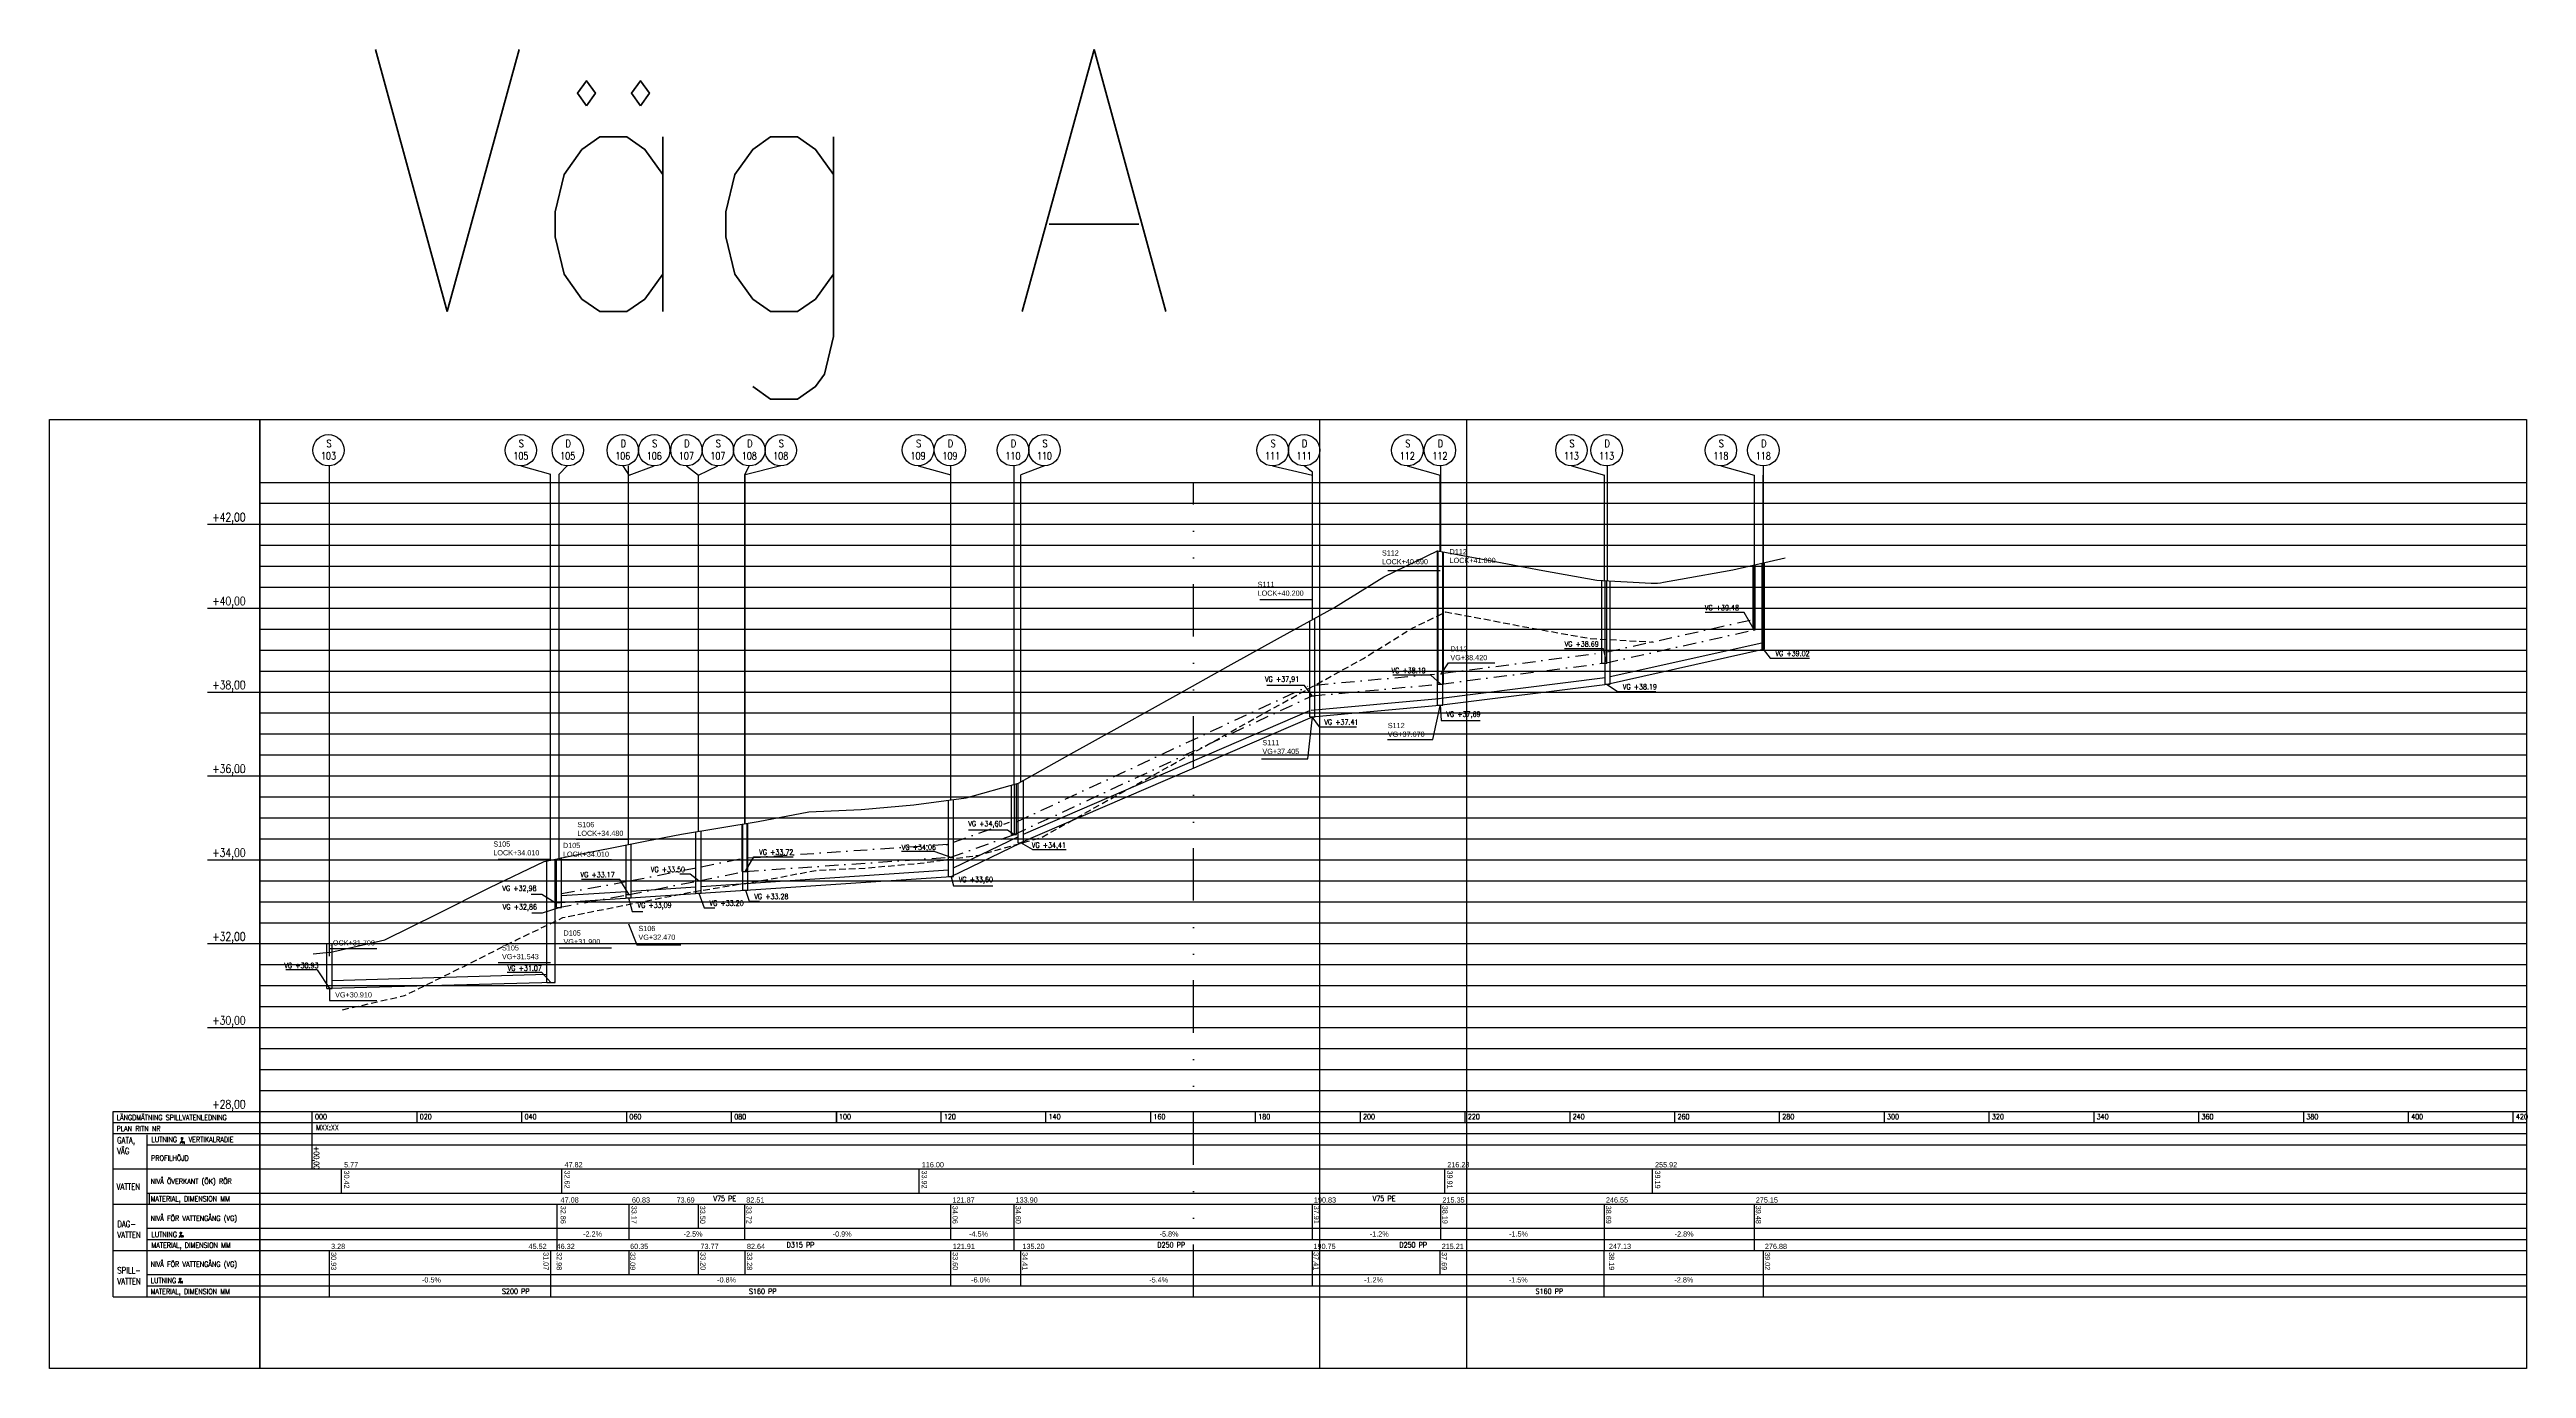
# Model space of a CAD drawing. Header units: metres. Extents: x 139929 to 143267, y 6401995 to 6404511.
# Drawn here: x 140944.1 to 141416.7, y 6404259.3 to 6404510.9 of the extents above; entities that cross this region are included whole.
import ezdxf
from ezdxf.enums import TextEntityAlignment as Align

# ---------------------------------------------------------------- set-up
doc = ezdxf.new("R2010")
doc.units = ezdxf.units.M
for name, pattern in [('CENTERX2', [4, 2.5, -0.5, 0.5, -0.5]), ('DASHDOT', [1, 0.5, -0.25, 0, -0.25]), ('DIVIDEX2', [2.5, 1, -0.5, 0, -0.5, 0, -0.5]), ('HIDDEN2', [0.1875, 0.125, -0.0625])]:
    doc.linetypes.add(name, pattern=pattern)
for name, color, linetype in [('M-BRUNNAR', 3, 'Continuous'), ('M-KONNEKTIONSLINJE', 6, 'DIVIDEX2'), ('M-PROFILBLANKETT', 1, 'Continuous'), ('M-PROFILLINJE', 7, 'CENTERX2'), ('M-VA-D', 80, 'DASHDOT'), ('M-VA-INMÄTT', 7, 'Continuous'), ('M-VA-S', 20, 'Continuous'), ('M-VA-TEXT', 1, 'Continuous'), ('M-VA-V', 140, 'HIDDEN2')]:
    doc.layers.add(name, color=color, linetype=linetype)
doc.layers.add('M-RUTA-400', color=7, linetype='Continuous', plot=False)
doc.styles.add('M-modell-va$0$SIMPLEX8', font='simplex.shx', dxfattribs={"width": 0.8})
doc.styles.add('SIMPLEX8', font='simplex.shx', dxfattribs={"width": 0.8})
doc.dimstyles.new('M-400', dxfattribs={"dimtxt": 1, "dimasz": 0.6, "dimexe": 0.4, "dimexo": 0.4, "dimgap": 0.4, "dimtad": 1, "dimzin": 0, "dimdsep": 46, "dimtxsty": 'SIMPLEX8', "dimblk1": 'OBLIQUE', "dimblk2": 'OBLIQUE', "dimsah": 1, "dimcen": 1, "dimclrd": 256, "dimclre": 256, "dimclrt": 256, "dimadec": 0, "dimazin": 0, "dimtfac": 1, "dimtofl": 0, "dimtmove": 0, "dimatfit": 3, "dimldrblk": 'NONE', "dimfxl": 1, "dimtolj": 1, "dimtzin": 0, "dimarcsym": 0})

# ---------------------------------------------------------------- blocks, each defined once
blk = doc.blocks.new('M-modell-va$0$VA Littera')
blk.add_circle((0, 0), 1.5)
at = {"style": 'M-modell-va$0$SIMPLEX8', "width": 0.8}
for tag, p in [('D/S', (0.05, 0.29)), ('NR', (0, -0.89))]:
    blk.add_attdef(tag, text='', height=0.7, dxfattribs=at).set_placement(p, align=Align.CENTER)
at = {"style": 'M-modell-va$0$SIMPLEX8', "width": 0.8, "flags": 1}
for tag, p in [('LOCKNIVÅ', (1.78, 0.25)), ('VG-NIVÅ', (1.79, -0.67))]:
    blk.add_attdef(tag, p, '', height=0.5, dxfattribs=at)
blk = doc.blocks.new('_None')
blk = doc.blocks.new('_OBLIQUE')
at = {"color": 0, "linetype": 'ByBlock'}
blk.add_line((-0.5, -0.5), (0.5, 0.5), dxfattribs=at)

msp = doc.modelspace()

# ---------------------------------------------------------------- linework, layer by layer
at = {"layer": 'M-BRUNNAR'}
for p, q in [((141208.927, 6404385.805), (141208.927, 6404415.294)), ((141209.06, 6404389.84), (141209.06, 6404415.25)), ((141209.927, 6404385.84), (141209.927, 6404415.091)), ((141210.06, 6404389.84), (141210.06, 6404415.066)), ((141240.249, 6404393.84), (141240.249, 6404409.628)), ((141240.877, 6404389.84), (141240.877, 6404409.593)), ((141241.249, 6404393.84), (141241.249, 6404409.572)), ((141241.877, 6404389.84), (141241.877, 6404409.537)), ((141269.147, 6404400.16), (141269.147, 6404412.505)), ((141269.547, 6404400.16), (141269.547, 6404412.597)), ((141270.879, 6404396.48), (141270.879, 6404412.906)), ((141271.279, 6404396.48), (141271.279, 6404412.999)), ((141184.527, 6404383.6), (141184.527, 6404401.873)), ((141185.527, 6404383.6), (141185.527, 6404402.424)), ((141269.147, 6404400.16), (141269.547, 6404400.16)), ((141270.879, 6404396.48), (141271.279, 6404396.48)), ((141240.249, 6404393.84), (141241.249, 6404393.84)), ((141184.527, 6404387.6), (141185.527, 6404387.6)), ((141208.927, 6404385.84), (141209.927, 6404385.84)), ((141209.05, 6404389.84), (141210.05, 6404389.84)), ((141240.877, 6404389.84), (141241.877, 6404389.84)), ((141184.527, 6404383.6), (141185.527, 6404383.6)), ((141129.9, 6404359.562), (141129.9, 6404371.492)), ((141115.564, 6404353.144), (141115.564, 6404367.699)), ((141116.564, 6404353.144), (141116.564, 6404367.835)), ((141127.599, 6404361.122), (141127.599, 6404370.582)), ((141128.599, 6404361.122), (141128.599, 6404370.862)), ((141128.9, 6404359.562), (141128.9, 6404370.946)), ((141068.37, 6404355.13), (141068.37, 6404361.809)), ((141068.391, 6404349.934), (141068.391, 6404361.813)), ((141076.207, 6404354.107), (141076.207, 6404363.096)), ((141076.324, 6404350.526), (141076.324, 6404363.115)), ((141077.207, 6404354.107), (141077.207, 6404363.26)), ((141077.324, 6404350.526), (141077.324, 6404363.28)), ((141054.078, 6404349.045), (141054.078, 6404359.135)), ((141055.047, 6404349.045), (141055.047, 6404359.327)), ((141067.37, 6404355.13), (141067.37, 6404361.645)), ((141067.391, 6404349.934), (141067.391, 6404361.649)), ((141127.599, 6404361.122), (141128.599, 6404361.122)), ((141128.9, 6404359.562), (141129.9, 6404359.562)), ((141038.941, 6404332.868), (141038.917, 6404355.895)), ((141040.54, 6404332.88), (141040.516, 6404356.398)), ((141040.777, 6404347.218), (141040.777, 6404356.474)), ((141041.777, 6404347.218), (141041.777, 6404356.753)), ((141076.207, 6404354.107), (141077.207, 6404354.107)), ((141115.564, 6404356.809), (141116.564, 6404356.809)), ((141115.564, 6404353.144), (141116.564, 6404353.144)), ((141054.078, 6404349.699), (141055.078, 6404349.699)), ((141054.078, 6404349.045), (141055.047, 6404349.045)), ((141067.391, 6404352.279), (141068.391, 6404352.279)), ((141067.391, 6404349.934), (141068.391, 6404349.934)), ((141076.324, 6404350.526), (141077.324, 6404350.526)), ((141040.777, 6404347.218), (141041.777, 6404347.218)), ((140996.977, 6404331.76), (140996.978, 6404340.32)), ((140997.977, 6404331.76), (140997.978, 6404340.32)), ((140996.977, 6404331.76), (140997.977, 6404331.76)), ((141038.941, 6404332.88), (141040.54, 6404332.88))]:
    msp.add_line(p, q, dxfattribs=at)
at = {"layer": 'M-KONNEKTIONSLINJE', "ltscale": 10}
msp.add_line((141162.36, 6404272.92), (141162.36, 6404428.32), dxfattribs=at)
at = {"layer": 'M-PROFILBLANKETT', "color": 3}
for p, q in [((140984.198, 6404308.32), (140984.198, 6404428.32)), ((140984.198, 6404428.32), (141416.707, 6404428.32)), ((140984.198, 6404272.92), (140984.198, 6404308.32)), ((140956.198, 6404304.07), (141416.707, 6404304.07)), ((140968.988, 6404302.194), (140969.553, 6404303.184)), ((140956.198, 6404297.345), (141416.707, 6404297.345)), ((140956.198, 6404290.62), (141416.707, 6404290.62)), ((140956.198, 6404281.77), (141416.707, 6404281.77)), ((140968.78, 6404284.274), (140969.345, 6404285.264)), ((140969.068, 6404285.27), (140969.16, 6404285.204)), ((140969.16, 6404285.204), (140969.252, 6404285.209)), ((140969.252, 6404285.209), (140969.345, 6404285.264)), ((140968.643, 6404275.52), (140969.208, 6404276.509)), ((140968.931, 6404276.515), (140969.023, 6404276.45)), ((140969.023, 6404276.45), (140969.115, 6404276.455)), ((140969.115, 6404276.455), (140969.208, 6404276.509))]:
    msp.add_line(p, q, dxfattribs=at)
at = {"layer": 'M-PROFILBLANKETT', "color": 13}
for p, q in [((140984.198, 6404424.32), (141416.707, 6404424.32)), ((140974.198, 6404420.32), (141416.707, 6404420.32)), ((140984.198, 6404416.32), (141416.707, 6404416.32)), ((140984.198, 6404412.32), (141416.707, 6404412.32)), ((140974.198, 6404404.32), (141416.707, 6404404.32)), ((140984.198, 6404408.32), (141416.707, 6404408.32)), ((140984.198, 6404400.32), (141416.707, 6404400.32)), ((140984.198, 6404396.32), (141416.707, 6404396.32)), ((140984.198, 6404392.32), (141416.707, 6404392.32)), ((140974.198, 6404388.32), (141416.707, 6404388.32)), ((140984.198, 6404384.32), (141416.707, 6404384.32)), ((140984.198, 6404380.32), (141416.707, 6404380.32)), ((140984.198, 6404376.32), (141416.707, 6404376.32)), ((140974.198, 6404372.32), (141416.707, 6404372.32)), ((140984.198, 6404368.32), (141416.707, 6404368.32)), ((140984.198, 6404364.32), (141416.707, 6404364.32)), ((140984.198, 6404360.32), (141416.707, 6404360.32)), ((140974.198, 6404356.32), (141416.707, 6404356.32)), ((140984.198, 6404352.32), (141416.707, 6404352.32)), ((140984.198, 6404348.32), (141416.707, 6404348.32)), ((140984.198, 6404344.32), (141416.707, 6404344.32)), ((140974.198, 6404340.32), (141416.707, 6404340.32)), ((140984.198, 6404336.32), (141416.707, 6404336.32)), ((140984.198, 6404332.32), (141416.707, 6404332.32)), ((140974.198, 6404324.32), (141416.707, 6404324.32)), ((140984.198, 6404328.32), (141416.707, 6404328.32)), ((140984.198, 6404320.32), (141416.707, 6404320.32)), ((140984.198, 6404316.32), (141416.707, 6404316.32)), ((140984.198, 6404312.32), (141416.707, 6404312.32))]:
    msp.add_line(p, q, dxfattribs=at)
at = {"layer": 'M-PROFILBLANKETT'}
for p, q in [((141128.099, 6404370.722), (141128.099, 6404361.122)), ((141054.62, 6404290.62), (141054.62, 6404283.895))]:
    msp.add_line(p, q, dxfattribs=at)
at = {"layer": 'M-PROFILBLANKETT', "color": 1}
for p, q in [((141113.008, 6404357.9), (141106.635, 6404357.9)), ((141113.008, 6404357.9), (141116.064, 6404356.809)), ((141131.605, 6404358.308), (141129.402, 6404359.562)), ((141131.605, 6404358.308), (141138.017, 6404358.308)), ((140995.103, 6404335.34), (140989.119, 6404335.34)), ((140995.103, 6404335.34), (140997.477, 6404331.76)), ((141037.98, 6404334.832), (141031.384, 6404334.832)), ((141037.98, 6404334.832), (141039.74, 6404332.88)), ((140956.198, 6404306.195), (141416.707, 6404306.195)), ((140994.198, 6404306.195), (140994.198, 6404308.32)), ((140994.198, 6404304.07), (140994.198, 6404306.195)), ((141014.198, 6404306.275), (141014.198, 6404308.32)), ((141034.198, 6404306.275), (141034.198, 6404308.32)), ((141054.198, 6404306.275), (141054.198, 6404308.32)), ((141074.198, 6404306.275), (141074.198, 6404308.32)), ((141094.198, 6404308.32), (141094.198, 6404306.32)), ((141094.198, 6404306.275), (141094.198, 6404308.32)), ((141114.198, 6404306.275), (141114.198, 6404308.32)), ((141134.198, 6404306.275), (141134.198, 6404308.32)), ((141154.198, 6404306.275), (141154.198, 6404308.32)), ((141174.198, 6404306.275), (141174.198, 6404308.32)), ((141194.198, 6404306.275), (141194.198, 6404308.32)), ((141214.198, 6404306.275), (141214.198, 6404308.32)), ((141234.198, 6404306.275), (141234.198, 6404308.32)), ((141254.198, 6404306.275), (141254.198, 6404308.32)), ((141274.198, 6404306.275), (141274.198, 6404308.32)), ((141294.198, 6404306.275), (141294.198, 6404308.32)), ((141314.198, 6404306.275), (141314.198, 6404308.32)), ((141334.198, 6404306.275), (141334.198, 6404308.32)), ((141354.198, 6404306.275), (141354.198, 6404308.32)), ((141374.198, 6404306.275), (141374.198, 6404308.32)), ((141394.198, 6404306.275), (141394.198, 6404308.32)), ((141414.198, 6404306.275), (141414.198, 6404308.32)), ((140962.698, 6404301.945), (141416.707, 6404301.945)), ((140994.198, 6404301.945), (140994.198, 6404304.07)), ((140994.198, 6404297.345), (140994.198, 6404301.945)), ((140999.779, 6404292.707), (140999.779, 6404297.307)), ((141041.838, 6404292.707), (141041.838, 6404297.307)), ((141110.012, 6404292.707), (141110.012, 6404297.307)), ((141210.293, 6404292.707), (141210.293, 6404297.307)), ((141249.932, 6404292.707), (141249.932, 6404297.307)), ((140962.698, 6404292.745), (141416.707, 6404292.745)), ((140963.114, 6404290.62), (140963.114, 6404292.745)), ((141040.939, 6404286.02), (141040.939, 6404290.62)), ((141067.87, 6404286.02), (141067.87, 6404290.62)), ((141076.707, 6404283.895), (141076.707, 6404290.62)), ((141116.064, 6404286.02), (141116.064, 6404290.62)), ((141128.099, 6404283.895), (141128.099, 6404290.62)), ((141185.027, 6404283.895), (141185.027, 6404290.62)), ((141209.56, 6404283.895), (141209.56, 6404290.62)), ((141240.749, 6404286.02), (141240.749, 6404290.62)), ((141269.347, 6404290.62), (141269.347, 6404281.77)), ((140962.698, 6404286.02), (141416.707, 6404286.02)), ((140962.698, 6404283.895), (141416.707, 6404283.895)), ((140997.478, 6404272.92), (140997.478, 6404281.77)), ((141039.716, 6404277.17), (141039.716, 6404281.77)), ((141040.939, 6404281.77), (141040.939, 6404286.02)), ((141054.643, 6404277.17), (141054.643, 6404281.77)), ((141067.891, 6404277.17), (141067.891, 6404281.77)), ((141076.824, 6404277.17), (141076.824, 6404281.77)), ((141116.064, 6404283.895), (141116.064, 6404286.02)), ((141116.064, 6404277.17), (141116.064, 6404281.77)), ((141128.099, 6404281.77), (141128.099, 6404283.895)), ((141129.4, 6404275.045), (141129.4, 6404281.77)), ((141185.027, 6404275.045), (141185.027, 6404281.77)), ((141209.427, 6404277.17), (141209.427, 6404281.77)), ((141240.701, 6404277.17), (141240.701, 6404281.77)), ((141240.749, 6404283.895), (141240.749, 6404286.02)), ((141240.749, 6404281.77), (141240.749, 6404283.895)), ((141271.079, 6404281.77), (141271.079, 6404272.92)), ((140962.698, 6404277.17), (141416.707, 6404277.17)), ((141039.716, 6404272.92), (141039.716, 6404277.17)), ((141116.064, 6404275.045), (141116.064, 6404277.17)), ((141240.701, 6404275.045), (141240.701, 6404277.17)), ((140962.698, 6404275.045), (141416.707, 6404275.045)), ((141240.701, 6404272.92), (141240.701, 6404275.045))]:
    msp.add_line(p, q, dxfattribs=at)
at = {"layer": 'M-PROFILBLANKETT', "color": 7}
for p, q in [((140956.198, 6404272.92), (140956.198, 6404308.32)), ((140956.198, 6404308.32), (141416.707, 6404308.32)), ((140956.198, 6404272.92), (141416.707, 6404272.92))]:
    msp.add_line(p, q, dxfattribs=at)
at = {"layer": 'M-PROFILBLANKETT', "color": 4}
msp.add_line((140974.198, 6404308.32), (141416.707, 6404308.32), dxfattribs=at)
at = {"layer": 'M-PROFILBLANKETT', "color": 1, "linetype": 'Continuous', "ltscale": 10}
for p, q in [((140962.698, 6404296.743), (140962.698, 6404303.845)), ((140962.698, 6404272.92), (140962.698, 6404296.743))]:
    msp.add_line(p, q, dxfattribs=at)
at = {"layer": 'M-PROFILBLANKETT', "color": 3, "linetype": 'Continuous'}
for p, q in [((140969.276, 6404303.315), (140969.368, 6404303.249)), ((140969.368, 6404303.249), (140969.459, 6404303.255)), ((140969.459, 6404303.255), (140969.553, 6404303.309))]:
    msp.add_line(p, q, dxfattribs=at)
at = {"layer": 'M-PROFILLINJE', "color": 3, "linetype": 'Continuous'}
for p, q in [((141265.249, 6404411.6), (141275.249, 6404413.92)), ((141255.249, 6404409.84), (141265.249, 6404411.6)), ((140997.477, 6404338.637), (140994.358, 6404338.309))]:
    msp.add_line(p, q, dxfattribs=at)
at = {"layer": 'M-PROFILLINJE', "color": 3, "linetype": 'Continuous', "flags": 128}
msp.add_lwpolyline([(140997.477, 6404338.637), (141008.038, 6404341.04), (141018.087, 6404346), (141028.087, 6404351.04), (141038.439, 6404356), (141045.172, 6404357.36), (141051.992, 6404358.72), (141058.034, 6404359.92), (141064.658, 6404361.2), (141079.276, 6404363.6), (141088.95, 6404365.44), (141098.95, 6404365.92), (141108.95, 6404366.8), (141118.951, 6404368.16), (141128.95, 6404370.96), (141138.951, 6404376.56), (141148.95, 6404382.08), (141158.95, 6404387.68), (141168.95, 6404393.28), (141178.95, 6404398.8), (141189.112, 6404404.4), (141198.653, 6404410.32), (141208.897, 6404415.28), (141218.896, 6404413.44), (141228.976, 6404411.52), (141239.325, 6404409.68), (141249.67, 6404409.1, 0.0595602), (141252.04, 6404409.25), (141255.249, 6404409.84)], format="xyb", dxfattribs=at)
at = {"layer": 'M-RUTA-400'}
for points in [[(140944.052, 6404440.336), (140984.198, 6404440.336), (140984.198, 6404259.279), (140944.052, 6404259.279)], [(140984.198, 6404440.336), (141214.452, 6404440.336), (141214.452, 6404259.279), (140984.198, 6404259.279)], [(141186.452, 6404440.336), (141416.707, 6404440.336), (141416.707, 6404259.279), (141186.452, 6404259.279)]]:
    msp.add_lwpolyline(points, close=True, dxfattribs=at)
at = {"layer": 'M-VA-D', "ltscale": 5}
for p, q in [((141240.877, 6404393.84), (141269.347, 6404400.16)), ((141241.249, 6404395.971), (141269.147, 6404402.164)), ((141209.927, 6404391.905), (141240.249, 6404395.803)), ((141185.527, 6404389.656), (141209.06, 6404391.804)), ((141209.55, 6404389.84), (141240.667, 6404393.84)), ((141128.099, 6404361.122), (141185.003, 6404387.6)), ((141128.599, 6404363.56), (141184.159, 6404389.413)), ((141185.003, 6404387.6), (141209.55, 6404389.84)), ((141116.564, 6404359.665), (141127.248, 6404363.494)), ((141077.207, 6404356.66), (141115.564, 6404359.3)), ((141115.213, 6404359.181), (141115.564, 6404359.306)), ((141116.064, 6404356.809), (141128.099, 6404361.122)), ((141054.568, 6404349.68), (141067.957, 6404352.32)), ((141055.047, 6404352.343), (141067.469, 6404354.793)), ((141067.957, 6404352.32), (141076.731, 6404354.08)), ((141068.37, 6404354.973), (141076.235, 6404356.551)), ((141076.824, 6404354.107), (141116.064, 6404356.809)), ((141041.124, 6404347.2), (141054.502, 6404349.68)), ((141041.777, 6404349.884), (141054.043, 6404352.158))]:
    msp.add_line(p, q, dxfattribs=at)
at = {"layer": 'M-VA-INMÄTT'}
for p, q in [((141209.427, 6404411.44), (141199.427, 6404411.44)), ((141209.56, 6404412.32), (141219.56, 6404412.32)), ((141185.027, 6404405.92), (141175.027, 6404405.92)), ((141054.547, 6404360.16), (141044.555, 6404360.16)), ((141039.657, 6404356.4), (141029.657, 6404356.4)), ((141041.277, 6404356.4), (141051.277, 6404356.4)), ((141039.657, 6404336.664), (141029.657, 6404336.664))]:
    msp.add_line(p, q, dxfattribs=at)
at = {"layer": 'M-VA-INMÄTT', "flags": 128}
for points in [[(141209.56, 6404391.68), (141210.995, 6404393.888), (141219.858, 6404393.888)], [(141199.398, 6404379.266), (141207.994, 6404379.266), (141209.427, 6404385.68)], [(141175.334, 6404375.56), (141184.145, 6404375.56), (141185.027, 6404383.6)], [(141054.547, 6404344.08), (141056.138, 6404340.064), (141064.517, 6404340.064)], [(140997.477, 6404337.92), (140997.477, 6404339.423), (141006.477, 6404339.423)], [(141041.277, 6404339.52), (141051.277, 6404339.52)], [(140997.477, 6404331.6), (140997.477, 6404329.466), (141006.477, 6404329.466)]]:
    msp.add_lwpolyline(points, dxfattribs=at)
at = {"layer": 'M-VA-S'}
for p, q in [((141241.315, 6404389.84), (141271.079, 6404396.48)), ((141241.877, 6404391.277), (141270.8, 6404397.729)), ((141209.093, 6404387.11), (141240.877, 6404391.074)), ((141184.826, 6404384.875), (141209.194, 6404387.115)), ((141184.943, 6404383.6), (141209.311, 6404385.84)), ((141209.251, 6404385.84), (141241.324, 6404389.84)), ((141129.402, 6404359.6), (141185.027, 6404383.6)), ((141129.9, 6404361.209), (141184.519, 6404384.775)), ((141116.077, 6404353.134), (141129.402, 6404359.562)), ((141116.564, 6404354.79), (141128.846, 6404360.715)), ((141128.895, 6404360.775), (141128.9, 6404360.777)), ((141040.516, 6404348.113), (141116.077, 6404353.134)), ((141068.391, 6404351.248), (141115.564, 6404354.383)), ((141115.521, 6404354.287), (141115.564, 6404354.308)), ((141041.777, 6404349.479), (141054.078, 6404350.297)), ((141055.047, 6404350.361), (141067.391, 6404351.182)), ((141038.941, 6404334.416), (140997.977, 6404333.244)), ((141040.35, 6404332.88), (140997.477, 6404331.76))]:
    msp.add_line(p, q, dxfattribs=at)
at = {"layer": 'M-VA-S', "flags": 128}
msp.add_lwpolyline([(141040.35, 6404332.88), (140997.477, 6404331.76)], dxfattribs=at)
at = {"layer": 'M-VA-TEXT'}
for p, q in [((140997.477, 6404338.637), (140997.477, 6404431.463)), ((141033.988, 6404431.45), (141039.657, 6404429.875)), ((141039.657, 6404356.135), (141039.657, 6404429.875)), ((141041.277, 6404429.869), (141042.85, 6404431.452)), ((141041.277, 6404356.616), (141041.277, 6404429.869)), ((141053.44, 6404431.45), (141054.612, 6404429.706)), ((141054.547, 6404359.228), (141054.547, 6404431.463)), ((141054.643, 6404429.706), (141059.44, 6404431.448)), ((141065.582, 6404431.457), (141067.87, 6404429.706)), ((141067.87, 6404361.727), (141067.87, 6404429.706)), ((141067.891, 6404429.706), (141071.582, 6404431.457)), ((141067.891, 6404364.371), (141067.891, 6404429.706)), ((141076.707, 6404429.779), (141077.582, 6404431.457)), ((141076.707, 6404363.178), (141076.707, 6404429.779)), ((141083.582, 6404431.457), (141076.824, 6404429.779)), ((141076.824, 6404363.197), (141076.824, 6404429.779)), ((141109.785, 6404431.475), (141116.064, 6404429.73)), ((141116.064, 6404367.767), (141116.064, 6404431.481)), ((141128.099, 6404370.722), (141128.099, 6404431.457)), ((141133.904, 6404431.475), (141129.4, 6404429.73)), ((141129.4, 6404371.212), (141129.4, 6404429.73)), ((141177.452, 6404431.45), (141185.027, 6404429.706)), ((141185.027, 6404430.275), (141183.452, 6404431.45)), ((141185.027, 6404402.149), (141185.027, 6404430.275)), ((141203.148, 6404431.45), (141209.427, 6404429.706)), ((141209.427, 6404415.183), (141209.427, 6404429.706)), ((141209.56, 6404415.158), (141209.56, 6404431.457)), ((141234.47, 6404431.45), (141240.749, 6404429.706)), ((141240.749, 6404409.6), (141240.749, 6404429.706)), ((141241.377, 6404409.565), (141241.377, 6404431.457)), ((141262.982, 6404431.45), (141269.347, 6404429.682)), ((141269.347, 6404429.682), (141269.347, 6404400.16)), ((141271.079, 6404409.6), (141271.079, 6404429.706)), ((141271.086, 6404396.48), (141271.086, 6404431.45))]:
    msp.add_line(p, q, dxfattribs=at)
at = {"layer": 'M-VA-V', "ltscale": 10, "flags": 128}
msp.add_lwpolyline([(140999.963, 6404327.716), (141011.81, 6404330.412), (141023.086, 6404335.977), (141033.028, 6404340.988), (141042.022, 6404345.298), (141047.376, 6404346.379), (141054.182, 6404347.736), (141060.187, 6404348.929), (141066.628, 6404350.174), (141081.23, 6404352.571), (141090.272, 6404354.291), (141099.71, 6404354.744), (141110.197, 6404355.667), (141121.226, 6404357.166), (141133.257, 6404360.535), (141144.393, 6404366.771), (141154.393, 6404372.291), (141164.422, 6404377.908), (141174.393, 6404383.491), (141184.362, 6404388.995), (141194.771, 6404394.731), (141204.061, 6404400.495), (141210.477, 6404403.601), (141216.835, 6404402.431), (141226.948, 6404400.505), (141238.027, 6404398.535), (141250.116, 6404397.858)], dxfattribs=at)

# ---------------------------------------------------------------- block references
at = {"layer": 'M-VA-TEXT', "xscale": 2, "yscale": 2}
for p, values in [((140997.282, 6404434.457), {'D/S': 'S', 'NR': '103'}), ((141033.988, 6404434.45), {'D/S': 'S', 'NR': '105'}), ((141042.939, 6404434.45), {'D/S': 'D', 'NR': '105'}), ((141053.44, 6404434.45), {'D/S': 'D', 'NR': '106'}), ((141059.44, 6404434.448), {'D/S': 'S', 'NR': '106'}), ((141065.582, 6404434.457), {'D/S': 'D', 'NR': '107'}), ((141071.582, 6404434.457), {'D/S': 'S', 'NR': '107'}), ((141077.582, 6404434.457), {'D/S': 'D', 'NR': '108'}), ((141083.582, 6404434.457), {'D/S': 'S', 'NR': '108'}), ((141109.785, 6404434.475), {'D/S': 'S', 'NR': '109'}), ((141115.868, 6404434.475), {'D/S': 'D', 'NR': '109'}), ((141127.903, 6404434.45), {'D/S': 'D', 'NR': '110'}), ((141133.904, 6404434.475), {'D/S': 'S', 'NR': '110'}), ((141177.452, 6404434.45), {'D/S': 'S', 'NR': '111'}), ((141183.452, 6404434.45), {'D/S': 'D', 'NR': '111'}), ((141203.148, 6404434.45), {'D/S': 'S', 'NR': '112'}), ((141209.364, 6404434.45), {'D/S': 'D', 'NR': '112'}), ((141234.47, 6404434.45), {'D/S': 'S', 'NR': '113'}), ((141241.182, 6404434.45), {'D/S': 'D', 'NR': '113'}), ((141262.982, 6404434.45), {'D/S': 'S', 'NR': '118'}), ((141271.086, 6404434.45), {'D/S': 'D', 'NR': '118'})]:
    msp.add_blockref('M-modell-va$0$VA Littera', p, dxfattribs=at).add_auto_attribs(values)

# ---------------------------------------------------------------- texts
at = {"layer": 'Defpoints', "style": 'SIMPLEX8', "width": 0.8}
msp.add_text('Väg A', height=50, dxfattribs=at).set_placement((141004.512, 6404460.886))
at = {"layer": 'M-PROFILBLANKETT', "color": 3, "ltscale": 10, "style": 'SIMPLEX8', "width": 0.8}
for s, p in [('+42,00', (140975.097, 6404420.879)), ('+40,00', (140975.097, 6404404.879)), ('+38,00', (140975.097, 6404388.879)), ('+36,00', (140975.097, 6404372.879)), ('+34,00', (140975.097, 6404356.879)), ('+32,00', (140975.097, 6404340.879)), ('+30,00', (140975.097, 6404324.879)), ('+28,00', (140975.097, 6404308.879))]:
    msp.add_text(s, height=1.6, dxfattribs=at).set_placement(p)
at = {"layer": 'M-PROFILBLANKETT', "color": 1, "style": 'SIMPLEX8', "width": 0.8}
for s, p in [('VG +34,06', (141106.682, 6404357.901)), ('VG +34,41', (141131.501, 6404358.309)), ('VG +30.93', (140988.857, 6404335.342)), ('VG +31.07', (141031.473, 6404334.833)), ('MXX:XX', (140994.913, 6404304.464)), ('V75 PE', (141070.729, 6404290.889)), ('V75 PE', (141196.539, 6404290.889)), ('D315 PP', (141084.707, 6404282.039)), ('D250 PP', (141155.451, 6404282.039)), ('D250 PP', (141201.618, 6404282.039)), ('S200 PP', (141030.387, 6404273.189)), ('S160 PP', (141077.524, 6404273.189)), ('S160 PP', (141227.622, 6404273.189))]:
    msp.add_text(s, height=1, dxfattribs=at).set_placement(p, align=Align.BOTTOM_LEFT)
at = {"layer": 'M-PROFILBLANKETT', "color": 3, "ltscale": 30, "style": 'SIMPLEX8', "width": 0.8}
for s, height, p in [('PLAN RITN NR', 1, (140956.839, 6404304.53)), ('LÄNGDMÄTNING SPILLVATENLEDNING', 1, (140956.844, 6404306.649)), ('VÄG', 1.2, (140956.938, 6404300.164)), ('GATA,', 1.2, (140956.938, 6404302.221)), ('LUTNING  , VERTIKALRADIE', 1, (140963.497, 6404302.446)), ('O', 0.35, (140969.113, 6404302.981)), ('O', 0.35, (140969.273, 6404302.239)), ('O', 0.35, (140969.545, 6404302.238)), ('NIVÅ ÖVERKANT (ÖK) RÖR', 1, (140963.351, 6404294.482)), ('PROFILHÖJD', 1, (140963.445, 6404298.905)), ('VATTEN', 1.2, (140956.839, 6404293.35)), ('MATERIAL, DIMENSION MM', 1, (140963.341, 6404291.138)), ('DAG-', 1.2, (140956.99, 6404286.226)), ('NIVÅ FÖR VATTENGÅNG (VG)', 1, (140963.346, 6404287.415)), ('VATTEN', 1.2, (140956.99, 6404284.169)), ('LUTNING ', 1, (140963.488, 6404284.32)), ('MATERIAL, DIMENSION MM', 1, (140963.492, 6404282.279)), ('O', 0.35, (140968.905, 6404284.935)), ('O', 0.35, (140969.065, 6404284.319)), ('O', 0.35, (140969.338, 6404284.317)), ('SPILL-', 1.2, (140956.99, 6404277.376)), ('NIVÅ FÖR VATTENGÅNG (VG)', 1, (140963.351, 6404278.652)), ('VATTEN', 1.2, (140956.99, 6404275.319)), ('MATERIAL, DIMENSION MM', 1, (140963.341, 6404273.469)), ('LUTNING ', 1, (140963.351, 6404275.538)), ('O', 0.35, (140968.768, 6404276.181)), ('O', 0.35, (140968.928, 6404275.564)), ('O', 0.35, (140969.201, 6404275.563))]:
    msp.add_text(s, height=height, dxfattribs=at).set_placement(p)
at = {"layer": 'M-PROFILBLANKETT', "color": 1, "style": 'SIMPLEX8', "width": 0.8}
for s, p in [('000', (140994.703, 6404306.808)), ('020', (141014.703, 6404306.808)), ('040', (141034.703, 6404306.808)), ('060', (141054.703, 6404306.808)), ('080', (141074.703, 6404306.808)), ('100', (141094.703, 6404306.808)), ('120', (141114.703, 6404306.808)), ('140', (141134.703, 6404306.808)), ('160', (141154.703, 6404306.808)), ('180', (141174.703, 6404306.808)), ('200', (141194.703, 6404306.808)), ('220', (141214.703, 6404306.808)), ('240', (141234.703, 6404306.808)), ('260', (141254.703, 6404306.808)), ('280', (141274.703, 6404306.808)), ('300', (141294.703, 6404306.808)), ('320', (141314.703, 6404306.808)), ('340', (141334.703, 6404306.808)), ('360', (141354.703, 6404306.808)), ('380', (141374.703, 6404306.808)), ('400', (141394.703, 6404306.808)), ('420', (141414.703, 6404306.808))]:
    msp.add_text(s, height=1, dxfattribs=at).set_placement(p)
msp.add_text('+00,00', height=1, rotation=270, dxfattribs=at).set_placement((140994.198, 6404301.684), align=Align.BOTTOM_LEFT)
at = {"layer": 'M-PROFILBLANKETT'}
for s, p in [('30.42', (141000.263, 6404297.045)), ('32.62', (141042.322, 6404297.045)), ('33.92', (141110.497, 6404297.045)), ('39.91', (141210.777, 6404297.045)), ('39.19', (141250.416, 6404297.045)), ('32.86', (141041.577, 6404290.32)), ('33.17', (141055.109, 6404290.32)), ('33.50', (141068.191, 6404290.32)), ('33.72', (141077.007, 6404290.32)), ('34.06', (141116.364, 6404290.32)), ('34.60', (141128.399, 6404290.32)), ('37.91', (141185.327, 6404290.32)), ('38.19', (141209.85, 6404290.32)), ('38.69', (141241.049, 6404290.32)), ('30.93', (140997.778, 6404281.47)), ('31.07', (141038.298, 6404281.47)), ('32.98', (141040.816, 6404281.47)), ('33.09', (141054.847, 6404281.47)), ('33.20', (141068.266, 6404281.47)), ('33.28', (141077.136, 6404281.47)), ('33.60', (141116.406, 6404281.47)), ('34.41', (141129.702, 6404281.47)), ('37.41', (141185.244, 6404281.47)), ('37.69', (141209.706, 6404281.47)), ('38.19', (141241.624, 6404281.47))]:
    msp.add_text(s, height=1, rotation=270, dxfattribs=at).set_placement(p)
for s, p in [('5.77', (141000.263, 6404297.645)), ('47.82', (141042.322, 6404297.645)), ('116.00', (141110.497, 6404297.645)), ('216.28', (141210.777, 6404297.645)), ('255.92', (141250.416, 6404297.645)), ('47.08', (141041.577, 6404290.92)), ('60.83', (141055.183, 6404290.92)), ('73.69', (141063.698, 6404290.92)), ('82.51', (141077.007, 6404290.92)), ('121.87', (141116.364, 6404290.92)), ('133.90', (141128.399, 6404290.92)), ('190.83', (141185.327, 6404290.92)), ('215.35', (141209.85, 6404290.92)), ('246.55', (141241.049, 6404290.92)), ('3.28', (140997.778, 6404282.07)), ('45.52', (141035.459, 6404282.07)), ('46.32', (141040.816, 6404282.07)), ('-2.2%%%', (141045.87, 6404284.427)), ('60.35', (141054.847, 6404282.07)), ('-2.5%%%', (141065.053, 6404284.427)), ('73.77', (141068.266, 6404282.07)), ('82.64', (141077.136, 6404282.07)), ('-0.9%%%', (141093.506, 6404284.427)), ('121.91', (141116.406, 6404282.07)), ('-4.5%%%', (141119.526, 6404284.427)), ('135.20', (141129.702, 6404282.07)), ('-5.8%%%', (141155.882, 6404284.427)), ('190.75', (141185.244, 6404282.07)), ('-1.2%%%', (141195.994, 6404284.427)), ('215.21', (141209.706, 6404282.07)), ('215.21', (141209.706, 6404282.07)), ('-1.5%%%', (141222.567, 6404284.427)), ('247.13', (141241.624, 6404282.07)), ('-2.8%%%', (141254.165, 6404284.427)), ('-0.5%%%', (141015.129, 6404275.678)), ('-0.8%%%', (141071.445, 6404275.678)), ('-6.0%%%', (141119.922, 6404275.678)), ('-5.4%%%', (141153.898, 6404275.678)), ('-1.2%%%', (141194.91, 6404275.678)), ('-1.5%%%', (141222.523, 6404275.678)), ('-2.8%%%', (141254.121, 6404275.678))]:
    msp.add_text(s, height=1, dxfattribs=at).set_placement(p)
at = {"layer": 'M-PROFILBLANKETT', "color": 1}
for s, p in [('275.15', (141269.647, 6404290.92)), ('276.88', (141271.379, 6404282.07))]:
    msp.add_text(s, height=1, dxfattribs=at).set_placement(p)
for s, p in [('39.48', (141269.647, 6404290.32)), ('39.02', (141271.379, 6404281.47))]:
    msp.add_text(s, height=1, rotation=270, dxfattribs=at).set_placement(p)
at = {"layer": 'M-PROFILBLANKETT', "char_height": 1, "style": 'SIMPLEX8'}
for s, insert, attachment_point in [('VG +39.48', (141266.441, 6404403.914), 9), ('VG +38.69', (141233.165, 6404396.974), 7), ('VG +39.02', (141273.4, 6404395.178), 7), ('VG +37,91', (141182.504, 6404389.976), 9), ('VG +38.19', (141206.65, 6404391.935), 9), ('VG +38.19', (141244.27, 6404388.806), 7), ('VG +37.41', (141187.306, 6404382.082), 7), ('VG +37,69', (141210.603, 6404383.312), 7), ('VG +34,60', (141125.884, 6404362.399), 9)]:
    msp.add_mtext(s, dxfattribs=dict(at, insert=insert, attachment_point=attachment_point))
at = {"layer": 'M-PROFILBLANKETT', "color": 1, "char_height": 1, "style": 'SIMPLEX8'}
for s, insert, attachment_point in [('VG +33.72', (141079.462, 6404357.275), 7), ('VG +33.17', (141051.889, 6404352.975), 9), ('VG +33.50', (141065.311, 6404353.963), 9), ('VG +33,60', (141117.561, 6404351.745), 7), ('VG +32,98', (141036.986, 6404350.066), 9), ('VG +32,86', (141037.059, 6404346.518), 9), ('VG +33,09', (141056.25, 6404346.845), 7), ('VG +33.20', (141069.987, 6404347.534), 7), ('VG +33.28', (141078.538, 6404348.82), 7)]:
    msp.add_mtext(s, dxfattribs=dict(at, insert=insert, attachment_point=attachment_point))
at = {"layer": 'M-VA-INMÄTT'}
for s, p in [('LOCK+31.700', (140997.347, 6404339.969)), ('VG+30.910', (140998.548, 6404330.057))]:
    msp.add_text(s, height=1, dxfattribs=at).set_placement(p)
at = {"layer": 'M-VA-INMÄTT', "char_height": 1, "attachment_point": 1}
for s, insert, width in [('S112\\PLOCK+40.890', (141198.303, 6404415.356), 13.85714), ('D112\\PLOCK+41.000', (141211.209, 6404415.594), 13.85714), ('S111\\PLOCK+40.200', (141174.581, 6404409.344), 13.85714), ('D112\\PVG+38.420', (141211.371, 6404397.055), 14.04762), ('S112\\PVG+37.670', (141199.427, 6404382.434), 13.85714), ('S111\\PVG+37.405', (141175.495, 6404379.157), 13.85714), ('S106\\PLOCK+34.480', (141044.77, 6404363.535), 14.04762), ('S105\\PLOCK+34.010', (141028.738, 6404359.828), 9.85714), ('D105\\PLOCK+34.010', (141042.021, 6404359.551), 13.85714), ('D105\\PVG+31.900', (141042.131, 6404342.846), 13.85714), ('S106\\PVG+32.470', (141056.429, 6404343.714), 14.04762), ('S105\\PVG+31.543', (141030.387, 6404340.022), 7.95238)]:
    msp.add_mtext(s, dxfattribs=dict(at, insert=insert, width=width))

# ---------------------------------------------------------------- leaders
at = {"layer": 'M-PROFILBLANKETT', "annotation_type": 0, "has_hookline": 1}
for points, hookline_direction, text_width in [([(141269.347, 6404400.16), (141267.441, 6404403.514), (141266.841, 6404403.514)], 1, 6.476), ([(141241.19, 6404393.914), (141240.603, 6404396.574), (141240.003, 6404396.574)], 1, 6.438), ([(141271.079, 6404396.48), (141272.4, 6404394.778), (141273, 6404394.778)], 0, 6.476), ([(141209.505, 6404389.861), (141207.65, 6404391.535), (141207.05, 6404391.535)], 1, 6.286), ([(141184.991, 6404387.591), (141183.504, 6404389.576), (141182.904, 6404389.576)], 1, 6.133), ([(141209.406, 6404385.85), (141209.603, 6404382.912), (141210.203, 6404382.912)], 0, 6.438), ([(141241.315, 6404389.77), (141243.27, 6404388.406), (141243.87, 6404388.406)], 0, 6.286), ([(141184.944, 6404383.588), (141186.306, 6404381.682), (141186.906, 6404381.682)], 0, 6.133), ([(141128.046, 6404361.131), (141126.884, 6404361.999), (141126.284, 6404361.999)], 1, 6.476)]:
    msp.add_leader(points, dimstyle='M-400', dxfattribs=dict(at, hookline_direction=hookline_direction, text_width=text_width))
at = {"layer": 'M-PROFILBLANKETT', "color": 1, "annotation_type": 0, "has_hookline": 1}
for points, hookline_direction, text_width in [([(141054.62, 6404349.732), (141052.889, 6404352.575), (141052.289, 6404352.575)], 1, 6.324), ([(141076.832, 6404354.118), (141078.462, 6404356.875), (141079.062, 6404356.875)], 0, 6.476), ([(141116.106, 6404353.084), (141116.561, 6404351.345), (141117.161, 6404351.345)], 0, 6.476)]:
    msp.add_leader(points, dimstyle='M-400', dxfattribs=dict(at, hookline_direction=hookline_direction, text_width=text_width))
for points, hookline_direction in [([(141067.997, 6404352.238), (141066.311, 6404353.563), (141065.711, 6404353.563)], 1), ([(141040.543, 6404348.126), (141037.986, 6404349.666), (141037.386, 6404349.666)], 1), ([(141054.547, 6404349.045), (141055.25, 6404346.445), (141055.85, 6404346.445)], 0), ([(141067.966, 6404349.94), (141068.987, 6404347.134), (141069.587, 6404347.134)], 0), ([(141076.836, 6404350.526), (141077.538, 6404348.42), (141078.138, 6404348.42)], 0), ([(141041.213, 6404347.176), (141038.059, 6404346.118), (141037.459, 6404346.118)], 1)]:
    msp.add_leader(points, dimstyle='M-400', dxfattribs=dict(at, hookline_direction=hookline_direction))

doc.saveas('drawing.dxf')
